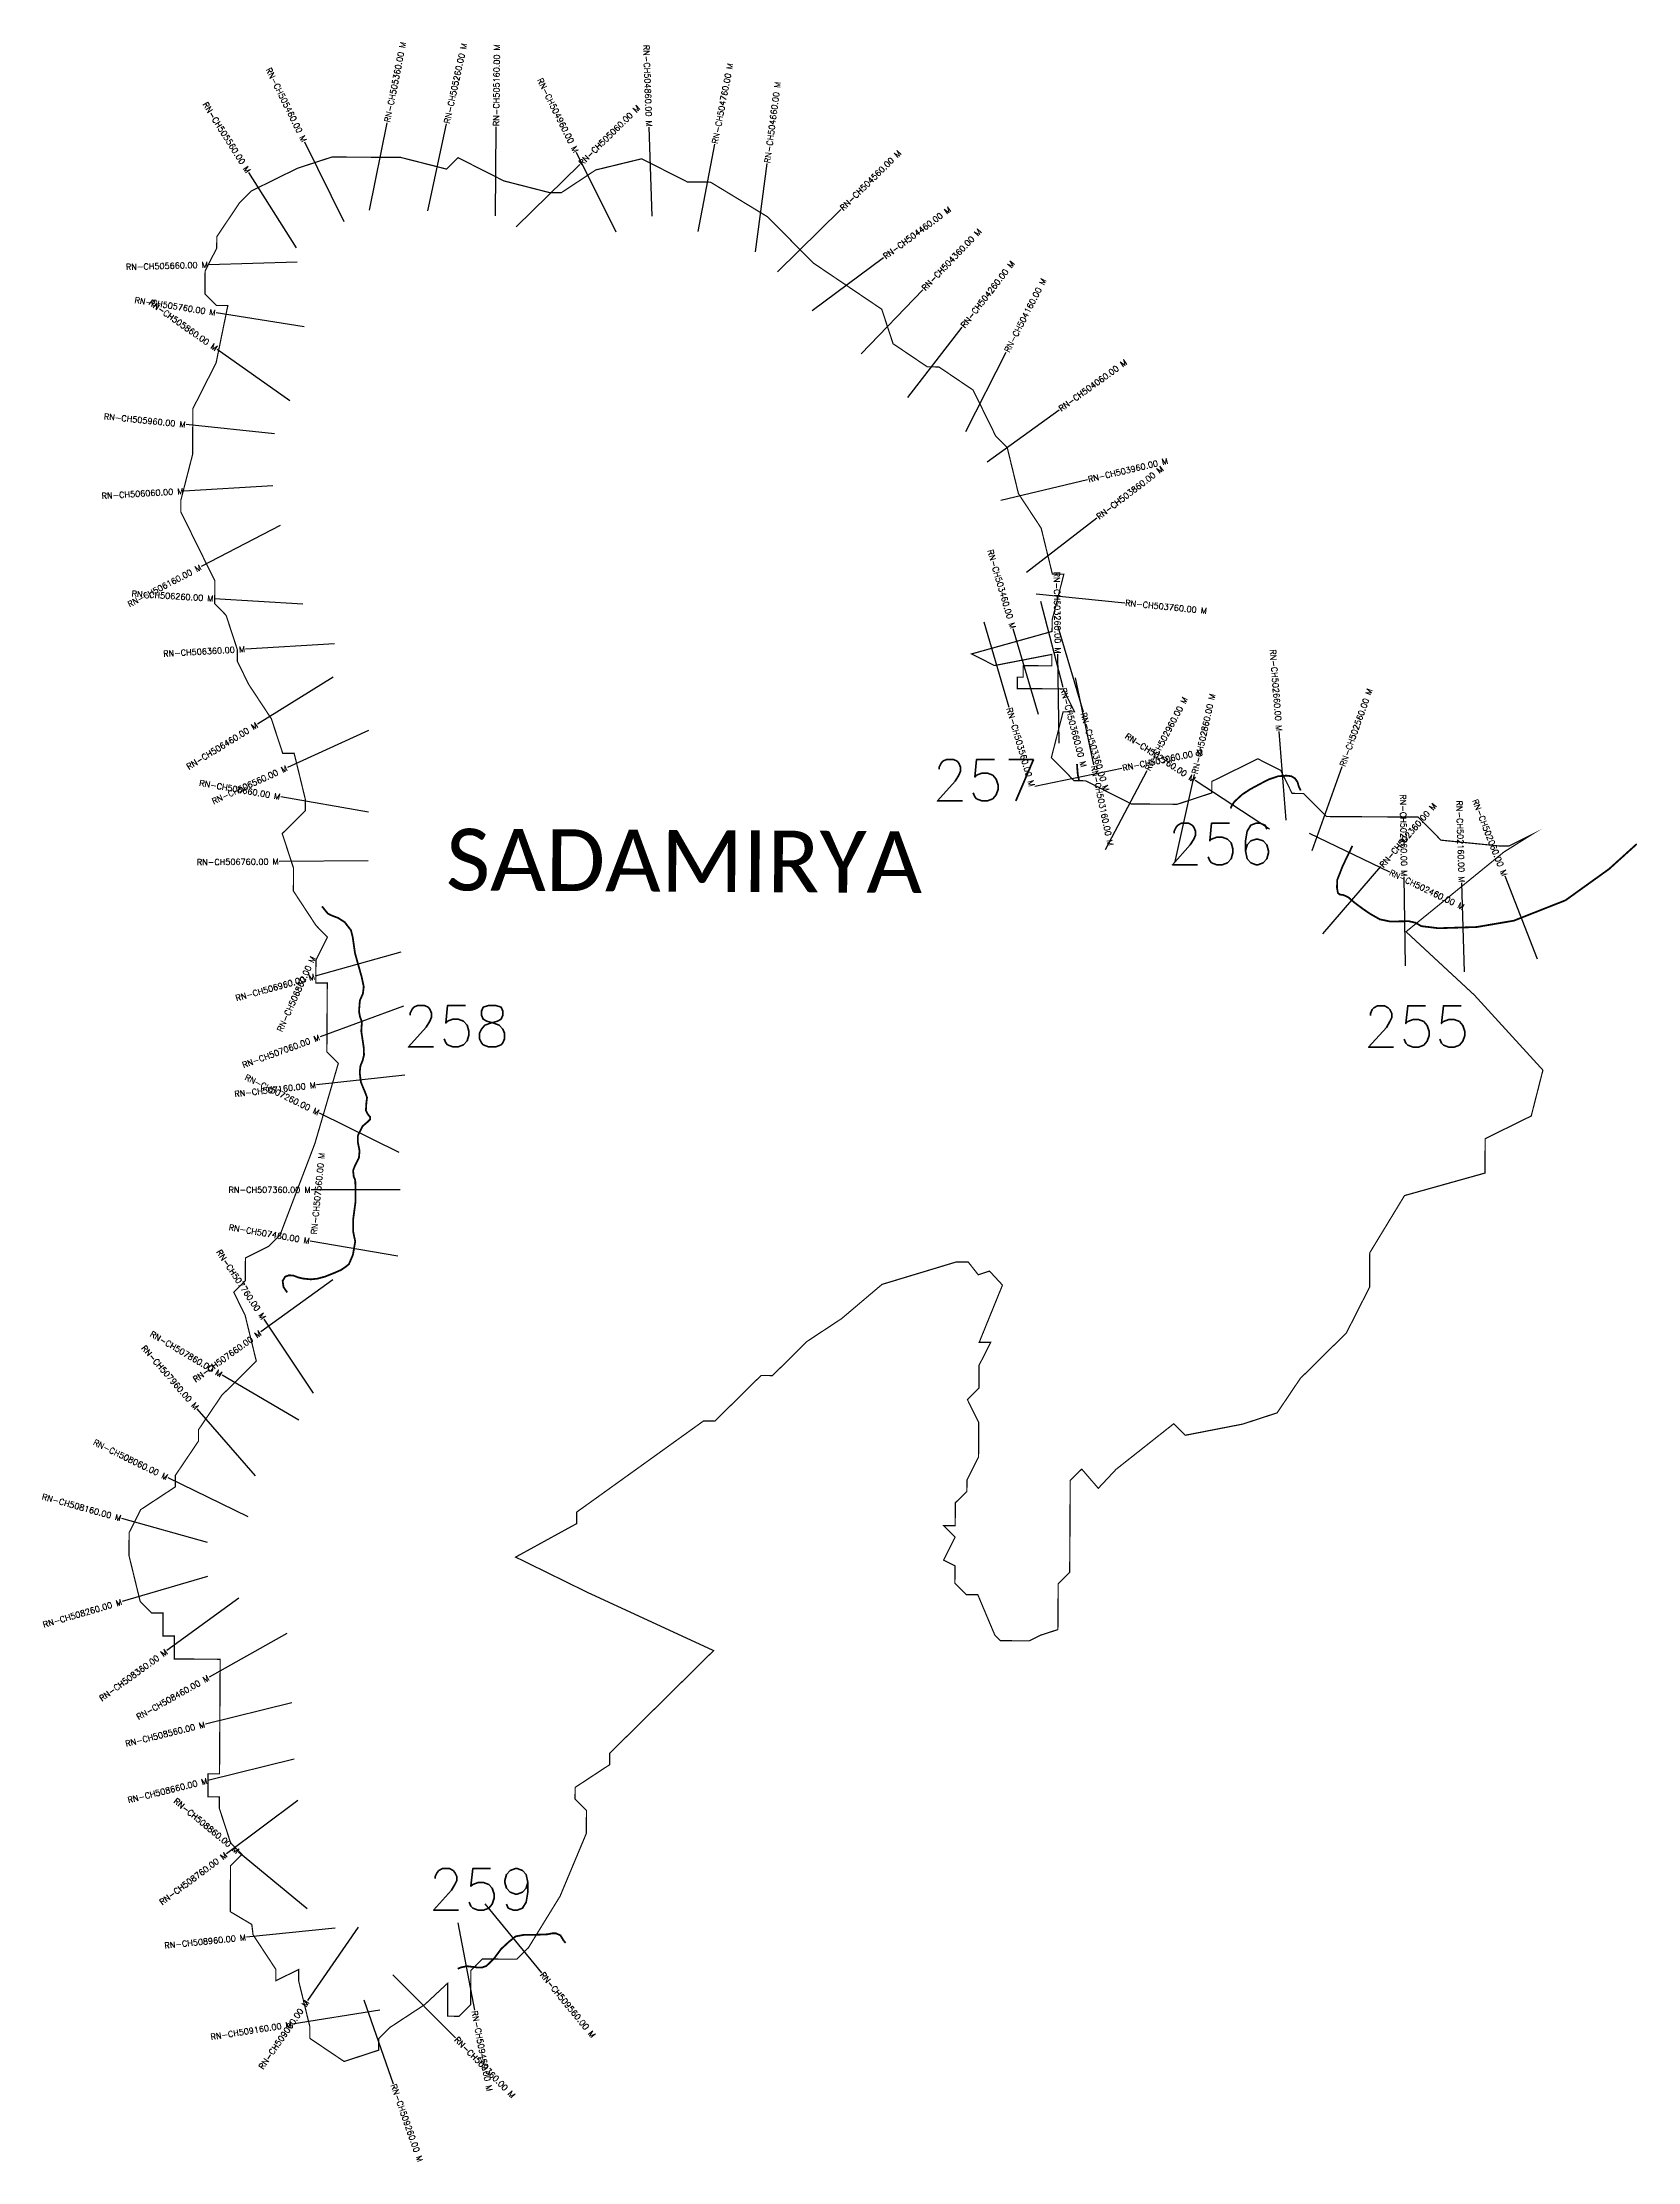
# Model space of a CAD drawing. Header units: metres. Extents: x 314067 to 316756, y 1882384 to 1885956.
import ezdxf
from ezdxf.enums import TextEntityAlignment as Align

# ---------------------------------------------------------------- set-up
doc = ezdxf.new("R2010")
doc.units = ezdxf.units.M
for name, color, linetype in [('CS', 134, 'Continuous'), ('CSMark', 6, 'Continuous'), ('NATURALLY PROTECTED', 3, 'Continuous'), ('VILLAGE NAME', 250, 'Continuous')]:
    doc.layers.add(name, color=color, linetype=linetype)
doc.styles.get("Standard").update_dxf_attribs({"font": 'simplex.shx'})

msp = doc.modelspace()

# ---------------------------------------------------------------- linework, layer by layer
at = {"color": 6, "const_width": 2, "flags": 128}
msp.add_lwpolyline([(314767.9, 1885761.8), (314845.1, 1885722.7), (314922.3, 1885702.9), (314941.7, 1885702.8), (314999.9, 1885741.2), (315077.3, 1885760), (315154.4, 1885720.9), (315193.1, 1885720.7), (315289.4, 1885662.2), (315366.4, 1885584.4), (315481.9, 1885506.4), (315500.9, 1885448.3), (315558.7, 1885409.3), (315578.1, 1885409.2), (315635.8, 1885370.2), (315674, 1885292.6), (315693.3, 1885273.4), (315712.2, 1885195.7), (315750.5, 1885137.5), (315769.4, 1885060.1), (315788.8, 1885060), (315769, 1884982.7), (315768.9, 1884963.4), (315633.3, 1884925.5), (315671.8, 1884905.9), (315768.6, 1884924.7), (315768.5, 1884905.4), (315721.7, 1884905.7), (315720.2, 1884905.7), (315720.1, 1884886.3), (315710.4, 1884886.3), (315710.3, 1884867), (315787.5, 1884866.6), (315806.8, 1884827.8), (315787.5, 1884827.9), (315767.7, 1884750.7), (315806.1, 1884711.8), (315825.4, 1884711.7), (315902.6, 1884672.6), (315979.9, 1884672.1), (316038, 1884691.2), (316038.1, 1884710.5), (316115.7, 1884748.7), (316154.3, 1884729.1), (316173.4, 1884690.4), (316192.7, 1884690.3), (316231.2, 1884651.4), (316385.8, 1884650.5), (316424.3, 1884611.6), (316522.7, 1884601.8), (316538.7, 1884601.7), (316576.3, 1884620.4), (316530.5, 1884591.7), (316410, 1884493.5), (316365.4, 1884457.3), (316480.8, 1884350.3), (316596.1, 1884224), (316576.4, 1884146.7), (316498.8, 1884108.5), (316498.4, 1884050.5), (316362.9, 1884012.6), (316304.3, 1883916.2), (316304, 1883858.2), (316264.9, 1883781.1), (316187.1, 1883704.2), (316148.2, 1883646.4), (316090, 1883627.4), (315993.3, 1883608.6), (315974, 1883628.1), (315876.9, 1883551.3), (315846.8, 1883519.2), (315818.9, 1883551.6), (315799.5, 1883532.4), (315798.6, 1883377.7), (315779.2, 1883358.5), (315778.7, 1883281.1), (315749.6, 1883271.7), (315730.3, 1883262.1), (315681.9, 1883262.4), (315672.3, 1883272.1), (315643.7, 1883339.9), (315624.4, 1883340), (315605.1, 1883359.4), (315605.3, 1883388.5), (315586, 1883398.2), (315605.5, 1883436.8), (315586.3, 1883456.2), (315605.6, 1883456.1), (315605.9, 1883494.8), (315625.3, 1883514), (315625.5, 1883533.4), (315645, 1883571.9), (315645.3, 1883630), (315626.2, 1883668.7), (315645.6, 1883688), (315645.9, 1883726.6), (315665.4, 1883765.2), (315646.1, 1883765.3), (315685.3, 1883861.7), (315663.5, 1883885.3), (315644.5, 1883879.1), (315627.5, 1883900.7), (315607.7, 1883900.8), (315482.3, 1883862.9), (315414.3, 1883805.3), (315356.1, 1883766.9), (315297.7, 1883709.2), (315278.4, 1883709.3), (315200.6, 1883632.5), (315181.3, 1883632.6), (315074.5, 1883555.8), (314967.7, 1883479.1), (314967.6, 1883459.7), (314864.8, 1883403.3), (314959.9, 1883356.6), (314986.3, 1883343.6), (315041, 1883318.4), (315198.5, 1883245.7), (315023.4, 1883072.7), (315023.3, 1883053.4), (314965.1, 1883015.1), (314965, 1882995.7), (314984.2, 1882976.3), (314984, 1882937.6), (314939.7, 1882831.7), (314886.3, 1882744.8), (314866.8, 1882725.6), (314808.8, 1882725.9), (314789.4, 1882706.7), (314789, 1882648.7), (314769.6, 1882629.4), (314750.2, 1882629.5), (314750.2, 1882685), (314735.1, 1882671), (314711.7, 1882649.1), (314653.4, 1882610.8), (314634, 1882591.6), (314633.9, 1882572.2), (314575.8, 1882553.2), (314518, 1882592.2), (314518.1, 1882611.5), (314499.2, 1882688.9), (314499.3, 1882708.3), (314460.6, 1882689.2), (314460.7, 1882708.5), (314422.3, 1882766.8), (314420.2, 1882784.1), (314383.9, 1882805.7), (314384.3, 1882883), (314403.8, 1882902.2), (314384.5, 1882921.7), (314365.5, 1882979.8), (314365.6, 1882999.1), (314346.3, 1882999.2), (314346.5, 1883037.9), (314365.8, 1883037.9), (314366.9, 1883231.1), (314289.6, 1883231.6), (314289.8, 1883270.2), (314270.5, 1883270.4), (314270.7, 1883309), (314251.4, 1883309.1), (314232.1, 1883328.6), (314213.2, 1883406), (314213.5, 1883444.7), (314233, 1883483.3), (314291.2, 1883521.6), (314291.3, 1883540.9), (314330.3, 1883598.7), (314330.4, 1883618), (314369.5, 1883675.8), (314427.8, 1883733.5), (314408.9, 1883810.9), (314389.8, 1883849.7), (314409.2, 1883868.9), (314409.5, 1883907.6), (314448.2, 1883926.7), (314467.7, 1883945.9), (314476.8, 1883969.8), (314501.7, 1884035.2), (314511.1, 1884059.8), (314526.5, 1884100.3), (314566, 1884235.4), (314546.7, 1884254.9), (314547.4, 1884370.9), (314528.1, 1884371), (314528.3, 1884409.6), (314547.8, 1884448.2), (314528.6, 1884467.6), (314490.3, 1884525.9), (314490.5, 1884564.5), (314471.5, 1884622.7), (314510.3, 1884661.1), (314510.4, 1884680.5), (314491.6, 1884757.9), (314472.3, 1884758), (314453.2, 1884816.1), (314414.9, 1884874.3), (314395.8, 1884913.1), (314395.9, 1884932.5), (314376.9, 1884990.6), (314357.7, 1885010), (314357.9, 1885048.7), (314300.5, 1885165.1), (314300.6, 1885184.4), (314320.4, 1885261.6), (314320.9, 1885338.9), (314360, 1885416), (314379.8, 1885512.6), (314360.5, 1885512.7), (314341.3, 1885532.2), (314341.5, 1885570.8), (314361.1, 1885609.4), (314361.2, 1885628.7), (314400.1, 1885686.6), (314419.6, 1885705.8), (314497.1, 1885744), (314555.3, 1885763), (314671.2, 1885762.3), (314748.5, 1885742.6), (314767.9, 1885761.8)], dxfattribs=at)
at = {"layer": 'CS'}
for p, q in [((314618.8, 1885673.5), (314648.1, 1885820.6)), ((314716.7, 1885672.1), (314748.6, 1885818.7)), ((314830.8, 1885663.9), (314832, 1885813.9)), ((314576.1, 1885653.7), (314509.5, 1885788.2)), ((315095.1, 1885663.3), (315089.8, 1885813.2)), ((315172.3, 1885637.2), (315200.4, 1885784.5)), ((314865.9, 1885645.2), (314972.9, 1885750.3)), ((315034.4, 1885636.4), (314967.4, 1885770.6)), ((315269.3, 1885603), (315288.6, 1885751.8)), ((314495.4, 1885610), (314415.2, 1885736.8)), ((315306.1, 1885569.3), (315413.1, 1885674.4)), ((314496.9, 1885585.5), (314347, 1885581.4)), ((315364.4, 1885504.2), (315485, 1885593.5)), ((315447.3, 1885431.2), (315551.1, 1885539.4)), ((314508.2, 1885476.7), (314360, 1885500.3)), ((315525.7, 1885357.7), (315617.6, 1885476.2)), ((314484.1, 1885352), (314361.8, 1885438.8)), ((315623.3, 1885300.5), (315691.8, 1885434)), ((315659.4, 1885249.1), (315780.9, 1885337)), ((314458.7, 1885296.6), (314309.4, 1885311.9)), ((314455.5, 1885208.9), (314305.8, 1885200)), ((315682.5, 1885184.7), (315828.5, 1885219.2)), ((314467.9, 1885142.2), (314335, 1885072.6)), ((315725.6, 1885063.5), (315844.6, 1885154.7)), ((314506.2, 1885009.5), (314356.5, 1885018.6)), ((315742.1, 1885026.6), (315891.3, 1885011.8)), ((315749.2, 1885014.4), (315787.2, 1884869.3)), ((315654.1, 1884979.6), (315696.2, 1884835.7)), ((315745.8, 1884823.6), (315703.6, 1884967.5)), ((315778.5, 1884971.5), (315821.1, 1884827.7)), ((314559.3, 1884942.3), (314409.6, 1884933.7)), ((315780.8, 1884775.2), (315778.7, 1884925.2)), ((314557.5, 1884886.1), (314429.9, 1884807.3)), ((315807.6, 1884885), (315838.9, 1884738.3)), ((314616.6, 1884796.4), (314480.2, 1884734.1)), ((316163.3, 1884645.1), (316151.7, 1884794.6)), ((315739.7, 1884702.7), (315886.7, 1884732.8)), ((315859.2, 1884596), (315929, 1884728.8)), ((315976.3, 1884575.9), (316009, 1884722.3)), ((316135.5, 1884630.1), (316010, 1884712.2)), ((316207.5, 1884594.3), (316257.8, 1884735.6)), ((314616.8, 1884659), (314469, 1884684.6)), ((316202.2, 1884623.6), (316337.3, 1884558.5)), ((314616.5, 1884576.5), (314466.5, 1884575.5)), ((316225, 1884453.5), (316323, 1884567)), ((316364.8, 1884399.9), (316362.4, 1884549.9)), ((316463.8, 1884389.5), (316459.3, 1884539.5)), ((316587.1, 1884411.1), (316532.3, 1884550.7)), ((314671.5, 1884422.9), (314527.1, 1884382.4)), ((314676, 1884331.6), (314535.2, 1884279.9)), ((314678.1, 1884215.6), (314529, 1884199)), ((314668.8, 1884085.4), (314534.2, 1884151.6)), ((314670.1, 1884022.2), (314520.1, 1884022.2)), ((314666.3, 1883910.3), (314518.5, 1883935.8)), ((314556.9, 1883870.6), (314435.4, 1883782.7)), ((314524.4, 1883679.5), (314441.2, 1883804.4)), ((314499.2, 1883633.9), (314370, 1883710)), ((314426.7, 1883540), (314328.4, 1883653.3)), ((314414, 1883471), (314279.1, 1883536.6)), ((314345.4, 1883428.1), (314200.9, 1883468.2)), ((314345.8, 1883370.7), (314201.9, 1883328.3)), ((314398.4, 1883334), (314277.2, 1883245.6)), ((314479.1, 1883274.5), (314348.3, 1883201)), ((314487.9, 1883157.6), (314342.2, 1883121.7)), ((314491.7, 1883062.6), (314346, 1883026.7)), ((314497.9, 1882992.9), (314377.7, 1882903.3)), ((314513.6, 1882810.5), (314397.9, 1882905.9)), ((314813.2, 1882818.8), (314908.3, 1882702.8)), ((314560.5, 1882777.9), (314411.3, 1882762.6)), ((314599.3, 1882779.6), (314514.1, 1882656.1)), ((314767.4, 1882787.1), (314795.3, 1882639.7)), ((314658.1, 1882699.5), (314763.7, 1882592.9)), ((314636.2, 1882639.5), (314488, 1882616)), ((314608.9, 1882657.2), (314658.6, 1882515.6))]:
    msp.add_line(p, q, dxfattribs=at)
at = {"layer": 'NATURALLY PROTECTED', "const_width": 3, "flags": 128}
for points in [[(315814.4, 1884711.8), (315812.3, 1884721.8), (315811.4, 1884732.2), (315810.9, 1884740)], [(316187.9, 1884695.3), (316184.8, 1884701.7), (316182.4, 1884709.8), (316178.2, 1884715.8), (316172.3, 1884719.3), (316164.1, 1884720.4), (316149.7, 1884719.3), (316135, 1884714.3), (316122.3, 1884707.9), (316103.3, 1884697.7), (316089.2, 1884688.5), (316076.2, 1884676.5), (316071.5, 1884669.3), (316069.8, 1884665.1)], [(316754.2, 1884605.1), (316707.5, 1884562.9), (316634.1, 1884510.2), (316547.1, 1884475.9), (316484.5, 1884465.2), (316420, 1884463.2), (316391.1, 1884466.7), (316381.3, 1884472.5), (316369.9, 1884475), (316352.6, 1884474.7), (316338.2, 1884474.6), (316321.1, 1884478.2), (316305.5, 1884487.1), (316292.8, 1884495.7), (316278.2, 1884506.6), (316267.9, 1884515.5), (316260, 1884519.1), (316253.7, 1884520), (316250.6, 1884522.6), (316249.1, 1884531.2), (316249.3, 1884544.1), (316258.9, 1884568.7), (316268.9, 1884589.2), (316275, 1884601.9)], [(314538.5, 1884500), (314548.6, 1884487.6), (314556.4, 1884484), (314565.7, 1884480.5), (314576.7, 1884473.4), (314587.4, 1884459.7), (314590.4, 1884447.4), (314594.1, 1884421.3), (314597.9, 1884407.6), (314605.3, 1884381.3), (314608.9, 1884364.5), (314607.4, 1884352.8), (314602.4, 1884341.5), (314601.8, 1884334.9), (314600.9, 1884322.8), (314602.6, 1884313.8), (314605.8, 1884305.3), (314605.4, 1884300.1), (314604.7, 1884289.6), (314606.7, 1884276.5), (314608.9, 1884261.5), (314609.3, 1884249.3), (314606.8, 1884239.7), (314603.3, 1884231.4), (314602.1, 1884220.2), (314603.9, 1884204.4), (314607.4, 1884195.5), (314611.2, 1884186.6), (314614.4, 1884177.9), (314613.3, 1884168.9), (314612.5, 1884156.3), (314615.2, 1884150.4), (314619.5, 1884145.1), (314619.6, 1884140.9), (314616.1, 1884137.4), (314606.9, 1884129.5), (314599, 1884113.5), (314599, 1884102.3), (314601.8, 1884087.7), (314600.7, 1884075.9), (314594, 1884063), (314590.9, 1884054.6), (314592, 1884044.4), (314594.5, 1884038.8), (314595.1, 1884023.7), (314595.1, 1884002.9), (314591.2, 1883973.8), (314590.9, 1883952.4), (314594.5, 1883935.3), (314590.6, 1883912.6), (314583.8, 1883896.9), (314579, 1883893), (314570.8, 1883887.3), (314558.9, 1883882.1), (314543.7, 1883876), (314530.4, 1883872.5), (314519.6, 1883871.4), (314506.5, 1883872.7), (314498.9, 1883874.5), (314489.9, 1883877.9), (314482.6, 1883878.2), (314476.5, 1883875.9), (314472.2, 1883868.9), (314473.6, 1883858.5), (314479.8, 1883849.4)], [(314767.2, 1882709.3), (314772.3, 1882711.7), (314783, 1882713.8), (314799.4, 1882711.7), (314808.3, 1882711.6), (314815.6, 1882714.2), (314828.4, 1882726.7), (314840.3, 1882742.7), (314853.3, 1882754.7), (314864.7, 1882764), (314879.9, 1882766.8), (314896, 1882766.6), (314918.5, 1882767.5), (314926.4, 1882769.1), (314933, 1882769.1), (314940.4, 1882765.7), (314945.5, 1882757.2), (314949.1, 1882752.9)]]:
    msp.add_lwpolyline(points, dxfattribs=at)

# ---------------------------------------------------------------- texts
at = {"char_height": 70, "attachment_point": 1}
for s, width, insert in [('257', 95.172, (315566.8, 1884747.8)), ('256', 95.172, (315962.8, 1884640.2)), ('258', 146.79, (314675.2, 1884333.2)), ('255', 95.172, (316293.3, 1884332.6)), ('259', 95.172, (314717.5, 1882878.4))]:
    msp.add_mtext_dynamic_manual_height_columns(s, width=width, gutter_width=1, heights=[0], dxfattribs=dict(at, insert=insert))
at = {"layer": 'CSMark'}
for s, rotation, p in [('RN-CH505360.00 M', 78.72, (314648.3, 1885821.6)), ('RN-CH505260.00 M', 77.6947, (314748.8, 1885819.7)), ('RN-CH505160.00 M', 89.5221, (314832, 1885814.9)), ('RN-CH504760.00 M', 79.1899, (315200.6, 1885785.5)), ('RN-CH504660.00 M', 82.5729, (315288.8, 1885752.8)), ('RN-CH505060.00 M', 44.5049, (314973.6, 1885751)), ('RN-CH504560.00 M', 44.4794, (315413.8, 1885675.1)), ('RN-CH504460.00 M', 36.5001, (315485.8, 1885594.1)), ('RN-CH504360.00 M', 46.1768, (315551.8, 1885540.1)), ('RN-CH504260.00 M', 52.2234, (315618.2, 1885477)), ('RN-CH504160.00 M', 62.8071, (315692.3, 1885434.9)), ('RN-CH504060.00 M', 35.9021, (315781.7, 1885337.6)), ('RN-CH503960.00 M', 13.3005, (315829.5, 1885219.4)), ('RN-CH503860.00 M', 37.4564, (315845.4, 1885155.3)), ('RN-CH503760.00 M', 354.3381, (315892.3, 1885011.7)), ('RN-CH503660.00 M', 284.6714, (315787.5, 1884868.4)), ('RN-CH502960.00 M', 62.2673, (315929.4, 1884729.7)), ('RN-CH502860.00 M', 77.4398, (316009.2, 1884723.3)), ('RN-CH502560.00 M', 70.3943, (316258.2, 1884736.5)), ('RN-CH503560.00 M', 286.3224, (315696.5, 1884834.7)), ('RN-CH503360.00 M', 286.5056, (315821.4, 1884826.7)), ('RN-CH503060.00 M', 11.554, (315887.6, 1884733)), ('RN-CH503160.00 M', 282.0229, (315839.1, 1884737.3)), ('RN-CH502360.00 M', 49.1653, (316323.7, 1884567.7)), ('RN-CH502460.00 M', 334.2859, (316338.2, 1884558)), ('RN-CH507560.00 M', 84.4742, (314524.8, 1883947.3)), ('RN-CH509560.00 M', 309.3505, (314908.9, 1882702)), ('RN-CH509460.00 M', 280.7037, (314795.4, 1882638.8)), ('RN-CH509360.00 M', 314.7136, (314764.4, 1882592.2)), ('RN-CH509260.00 M', 289.3218, (314658.9, 1882514.7))]:
    msp.add_text(s, height=10, rotation=rotation, dxfattribs=at).set_placement(p, align=Align.MIDDLE_LEFT)
for s, rotation, p in [('RN-CH504860.00 M', 271.9967, (315089.8, 1885814.2)), ('RN-CH505460.00 M', 296.3391, (314509.1, 1885789.1)), ('RN-CH504960.00 M', 296.5477, (314966.9, 1885771.5)), ('RN-CH505560.00 M', 302.2886, (314414.7, 1885737.6)), ('RN-CH505660.00 M', 1.5568, (314346, 1885581.4)), ('RN-CH505760.00 M', 350.956, (314359, 1885500.4)), ('RN-CH505860.00 M', 324.6405, (314360.9, 1885439.4)), ('RN-CH505960.00 M', 354.1748, (314308.4, 1885312)), ('RN-CH506060.00 M', 3.4233, (314304.8, 1885199.9)), ('RN-CH503460.00 M', 286.3638, (315703.3, 1884968.5)), ('RN-CH506160.00 M', 27.6207, (314334.1, 1885072.2)), ('RN-CH506260.00 M', 356.5102, (314355.5, 1885018.7)), ('RN-CH503260.00 M', 270.7721, (315778.7, 1884926.2)), ('RN-CH506360.00 M', 3.2732, (314408.6, 1884933.6)), ('RN-CH502660.00 M', 274.4384, (316151.6, 1884795.6)), ('RN-CH506460.00 M', 31.7053, (314429, 1884806.8)), ('RN-CH502760.00 M', 326.8015, (316009.1, 1884712.8)), ('RN-CH506660.00 M', 350.171, (314468, 1884684.7)), ('RN-CH506560.00 M', 24.5526, (314479.3, 1884733.7)), ('RN-CH502260.00 M', 270.9222, (316362.4, 1884550.9)), ('RN-CH502160.00 M', 271.7273, (316459.3, 1884540.5)), ('RN-CH502060.00 M', 291.4594, (316531.9, 1884551.6)), ('RN-CH506760.00 M', 0.4013, (314465.5, 1884575.5)), ('RN-CH506960.00 M', 15.6417, (314526.1, 1884382.1)), ('RN-CH506860.00 M', 65.5435, (314523.9, 1884415.3)), ('RN-CH507060.00 M', 20.1545, (314534.3, 1884279.6)), ('RN-CH507260.00 M', 333.8057, (314533.3, 1884152.1)), ('RN-CH507160.00 M', 6.3661, (314528, 1884198.9)), ('RN-CH507460.00 M', 350.2042, (314517.5, 1883936)), ('RN-CH507760.00 M', 303.6735, (314440.7, 1883805.2)), ('RN-CH507860.00 M', 329.5098, (314369.1, 1883710.5)), ('RN-CH507660.00 M', 35.884, (314434.6, 1883782.1)), ('RN-CH507960.00 M', 310.9714, (314327.7, 1883654)), ('RN-CH508060.00 M', 334.0617, (314278.2, 1883537.1)), ('RN-CH508160.00 M', 344.4701, (314199.9, 1883468.5)), ('RN-CH508260.00 M', 16.4006, (314201, 1883328)), ('RN-CH508360.00 M', 36.0952, (314276.4, 1883245)), ('RN-CH508460.00 M', 29.3402, (314347.4, 1883200.5)), ('RN-CH508560.00 M', 13.8439, (314341.2, 1883121.4)), ('RN-CH508660.00 M', 13.848, (314345.1, 1883026.4)), ('RN-CH508860.00 M', 320.5181, (314397.1, 1882906.5)), ('RN-CH508760.00 M', 36.6806, (314376.9, 1882902.7)), ('RN-CH508960.00 M', 5.8634, (314410.3, 1882762.5)), ('RN-CH509060.00 M', 55.3933, (314513.5, 1882655.3)), ('RN-CH509160.00 M', 8.9871, (314487.1, 1882615.9))]:
    msp.add_text(s, height=10, rotation=rotation, dxfattribs=at).set_placement(p, align=Align.MIDDLE_RIGHT)
msp.add_text('RN-CH507360.00 M', height=10, dxfattribs=at).set_placement((314519.1, 1884022.2), align=Align.MIDDLE_RIGHT)
at = {"layer": 'VILLAGE NAME', "insert": (314747.9, 1884631), "char_height": 104.042, "attachment_point": 1, "rotation": 359.6762}
msp.add_mtext_dynamic_manual_height_columns('{\\fCalibri|b0|i0|c0|p34;SADAMIRYA}', width=1115.134, gutter_width=520.2, heights=[0], dxfattribs=at)

doc.saveas('drawing.dxf')
